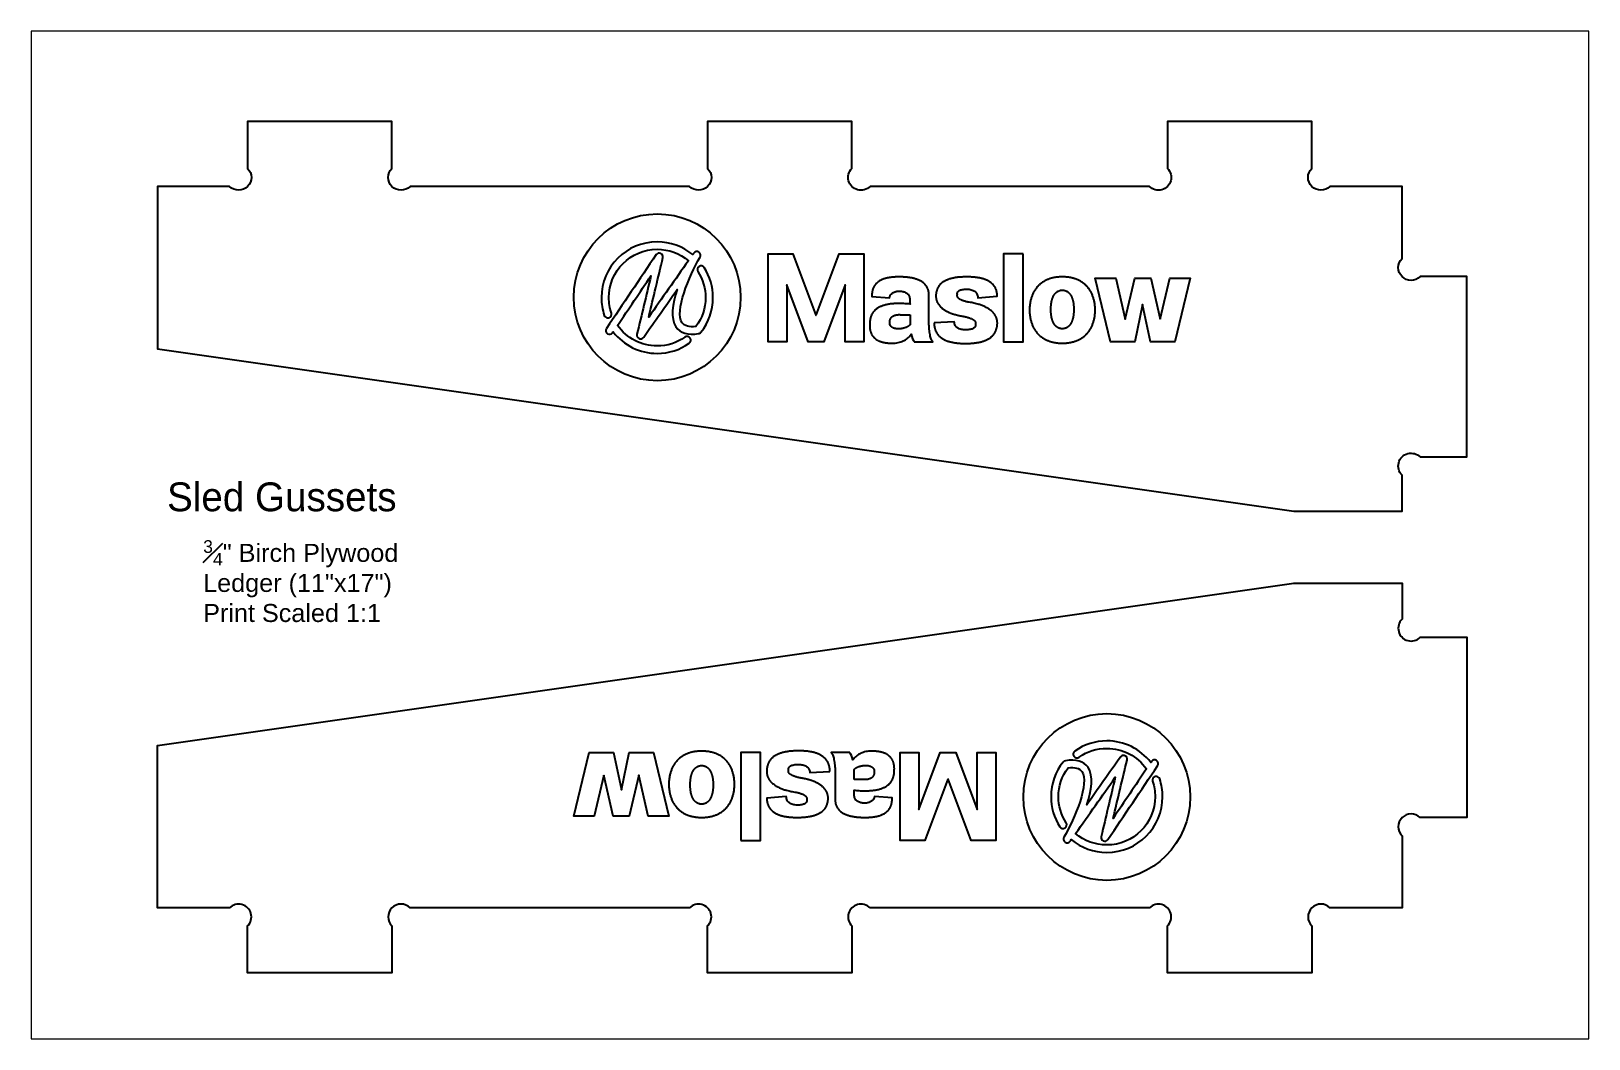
# Paper-space layout '0.750in Ply - Gussets' of a CAD drawing. Header units: millimetres. Extents: x -4 to 428, y -3 to 277.
# The model-space entities are those that its viewports show. They can reach past a viewport. Long polylines and large blocks are cut down to what shows.
import ezdxf

# ---------------------------------------------------------------- set-up
doc = ezdxf.new("R2010")
doc.units = ezdxf.units.MM
doc.header["$MEASUREMENT"] = 0
doc.layers.add('0.708in_Ply-T1_0.250in_1FL-Contours', color=7, linetype='Continuous')
doc.layers.add('0.708in_Ply-T3_Engrave', color=3, linetype='Continuous', plot=False)
doc.layers.add('AM_VIEWS', color=1, linetype='Continuous', lineweight=15, plot=False)

psp = doc.layouts.new('0.750in Ply - Gussets')

msp = doc.modelspace()

# ---------------------------------------------------------------- texts
at = {"linetype": 'Continuous', "attachment_point": 1, "rotation": 270}
for s, width, insert, char_height in [('\\A1;Sled Gussets', 256.5651, (892.95, 112.34), 8), ('\\A1;{\\fArial|b0|i0|c0|p34;\\H0.7x;\\S3#4;\\H1.4286x;" Birch Plywood\\PLedger (11"x17")\\PPrint Scaled 1:1}', 171.1858, (876.92, 102.34), 5)]:
    msp.add_mtext_dynamic_manual_height_columns(s, width=width, gutter_width=1, heights=[0], dxfattribs=dict(at, insert=insert, char_height=char_height))

# ---------------------------------------------------------------- linework, layer by layer
at = {"layer": '0.708in_Ply-T1_0.250in_1FL-Contours'}
for points in [[(775, -82.53, 1.000152), (769.97, -77.5), (757, -77.5), (757, -37.5), (769.97, -37.5, 1), (775, -32.47), (775, 44.97, 1), (769.97, 50), (757, 50), (757, 90), (769.97, 90, 1), (775, 95.03), (775, 115), (820, 115), (865, -200), (865, -230), (855.03, -230, 1), (850, -235.03), (850, -248), (800, -248), (800, -235.03, 1), (794.97, -230), (775, -230), (775, -210.03, 1), (769.97, -205), (757, -205), (757, -165), (769.97, -165, 1), (775, -159.97)], [(975, -82.53, -1.000152), (980.03, -77.5), (993, -77.5), (993, -37.5), (980.03, -37.5, -1), (975, -32.47), (975, 44.97, -1), (980.03, 50), (993, 50), (993, 90), (980.03, 90, -1), (975, 95.03), (975, 115), (930, 115), (885, -200), (885, -230), (894.97, -230, -1), (900, -235.03), (900, -248), (950, -248), (950, -235.03, -1), (955.03, -230), (975, -230), (975, -210.03, -1), (980.03, -205), (993, -205), (993, -165), (980.03, -165, -1), (975, -159.97)]]:
    msp.add_lwpolyline(points, format="xyb", close=True, dxfattribs=at)
at = {"layer": '0.708in_Ply-T3_Engrave'}
for points in [[(811.79, -8.77), (800.44, -6.07), (800.44, -0.41), (818.07, -4.67), (818.07, -11.45), (807.74, -13.6), (807.74, -13.6), (818.07, -15.74), (818.07, -22.53), (800.44, -26.78), (800.44, -21.06), (811.79, -18.47), (800.44, -15.77), (800.44, -11.35)], [(809.26, -44.95), (809.49, -44.95), (809.72, -44.94), (809.95, -44.93), (810.18, -44.92), (810.41, -44.9), (810.64, -44.88), (810.86, -44.85), (811.08, -44.82), (811.31, -44.78), (811.53, -44.74), (811.74, -44.7), (811.96, -44.65), (812.17, -44.6), (812.38, -44.54), (812.59, -44.48), (812.8, -44.41), (813, -44.34), (813.2, -44.27), (813.4, -44.19), (813.6, -44.11), (813.79, -44.02), (813.99, -43.93), (814.17, -43.83), (814.36, -43.73), (814.54, -43.62), (814.72, -43.51), (814.9, -43.4), (815.07, -43.28), (815.24, -43.16), (815.4, -43.03), (815.56, -42.9), (815.72, -42.76), (815.88, -42.62), (816.03, -42.47), (816.18, -42.32), (816.32, -42.16), (816.46, -42), (816.6, -41.84), (816.73, -41.67), (816.85, -41.49), (816.98, -41.32), (817.1, -41.13), (817.21, -40.94), (817.32, -40.75), (817.42, -40.55), (817.52, -40.35), (817.62, -40.14), (817.71, -39.93), (817.75, -39.82), (817.8, -39.71), (817.84, -39.6), (817.88, -39.49), (817.92, -39.38), (817.95, -39.26), (817.99, -39.15), (818.02, -39.03), (818.06, -38.92), (818.09, -38.8), (818.12, -38.68), (818.15, -38.56), (818.18, -38.43), (818.2, -38.31), (818.23, -38.18), (818.25, -38.06), (818.28, -37.93), (818.3, -37.8), (818.32, -37.67), (818.34, -37.54), (818.35, -37.41), (818.37, -37.28), (818.38, -37.14), (818.4, -37.01), (818.41, -36.87), (818.42, -36.73), (818.42, -36.59), (818.43, -36.45), (818.44, -36.31), (818.44, -36.16), (818.44, -36.02), (818.44, -35.87), (818.44, -35.73), (818.44, -35.58), (818.44, -35.44), (818.43, -35.3), (818.42, -35.16), (818.42, -35.02), (818.41, -34.88), (818.4, -34.74), (818.38, -34.6), (818.37, -34.47), (818.35, -34.34), (818.34, -34.2), (818.32, -34.07), (818.3, -33.94), (818.28, -33.81), (818.26, -33.69), (818.23, -33.56), (818.21, -33.43), (818.18, -33.31), (818.15, -33.19), (818.12, -33.07), (818.09, -32.95), (818.06, -32.83), (818.03, -32.71), (817.99, -32.59), (817.96, -32.48), (817.92, -32.36), (817.88, -32.25), (817.84, -32.14), (817.8, -32.03), (817.72, -31.81), (817.63, -31.6), (817.53, -31.39), (817.43, -31.19), (817.33, -30.99), (817.22, -30.8), (817.11, -30.61), (816.99, -30.42), (816.87, -30.24), (816.74, -30.07), (816.61, -29.9), (816.47, -29.73), (816.34, -29.57), (816.19, -29.41), (816.05, -29.26), (815.9, -29.12), (815.74, -28.97), (815.58, -28.84), (815.42, -28.7), (815.26, -28.57), (815.09, -28.45), (814.91, -28.33), (814.74, -28.21), (814.56, -28.1), (814.38, -28), (814.19, -27.9), (814.01, -27.8), (813.82, -27.71), (813.62, -27.62), (813.42, -27.53), (813.23, -27.45), (813.02, -27.38), (812.82, -27.31), (812.61, -27.24), (812.4, -27.18), (812.19, -27.12), (811.98, -27.07), (811.76, -27.02), (811.54, -26.98), (811.32, -26.94), (811.1, -26.9), (810.87, -26.87), (810.65, -26.84), (810.42, -26.82), (810.19, -26.8), (809.96, -26.78), (809.73, -26.77), (809.49, -26.77), (809.26, -26.76), (809.02, -26.77), (808.79, -26.77), (808.55, -26.78), (808.32, -26.8), (808.09, -26.82), (807.86, -26.84), (807.64, -26.87), (807.41, -26.9), (807.19, -26.94), (806.97, -26.98), (806.75, -27.02), (806.53, -27.07), (806.32, -27.12), (806.11, -27.18), (805.9, -27.24), (805.69, -27.31), (805.49, -27.38), (805.28, -27.45), (805.09, -27.53), (804.89, -27.62), (804.7, -27.71), (804.5, -27.8), (804.32, -27.9), (804.13, -28), (803.95, -28.1), (803.77, -28.21), (803.6, -28.33), (803.42, -28.45), (803.25, -28.57), (803.09, -28.7), (802.93, -28.84), (802.77, -28.97), (802.61, -29.12), (802.46, -29.26), (802.32, -29.42), (802.17, -29.57), (802.04, -29.73), (801.9, -29.9), (801.77, -30.07), (801.64, -30.24), (801.52, -30.42), (801.4, -30.61), (801.29, -30.8), (801.18, -30.99), (801.08, -31.19), (800.98, -31.39), (800.88, -31.6), (800.79, -31.81), (800.71, -32.03), (800.67, -32.14), (800.63, -32.25), (800.59, -32.36), (800.55, -32.48), (800.52, -32.59), (800.48, -32.71), (800.45, -32.83), (800.42, -32.95), (800.39, -33.07), (800.36, -33.19), (800.33, -33.31), (800.3, -33.43), (800.28, -33.56), (800.25, -33.69), (800.23, -33.81), (800.21, -33.94), (800.19, -34.07), (800.17, -34.2), (800.16, -34.34), (800.14, -34.47), (800.13, -34.6), (800.11, -34.74), (800.1, -34.88), (800.09, -35.02), (800.08, -35.16), (800.08, -35.3), (800.07, -35.44), (800.07, -35.58), (800.07, -35.73), (800.07, -35.87), (800.07, -36.02), (800.07, -36.16), (800.07, -36.31), (800.08, -36.45), (800.09, -36.59), (800.09, -36.73), (800.1, -36.87), (800.11, -37.01), (800.13, -37.14), (800.14, -37.28), (800.16, -37.41), (800.17, -37.54), (800.19, -37.67), (800.21, -37.8), (800.23, -37.93), (800.26, -38.06), (800.28, -38.18), (800.31, -38.31), (800.33, -38.43), (800.36, -38.56), (800.39, -38.68), (800.42, -38.8), (800.45, -38.92), (800.49, -39.03), (800.52, -39.15), (800.56, -39.26), (800.59, -39.38), (800.63, -39.49), (800.67, -39.6), (800.71, -39.71), (800.76, -39.82), (800.8, -39.93), (800.89, -40.14), (800.99, -40.35), (801.09, -40.55), (801.19, -40.75), (801.3, -40.94), (801.41, -41.13), (801.53, -41.31), (801.66, -41.49), (801.78, -41.67), (801.91, -41.84), (802.05, -42), (802.19, -42.16), (802.33, -42.32), (802.48, -42.47), (802.63, -42.62), (802.79, -42.76), (802.95, -42.89), (803.11, -43.03), (803.27, -43.16), (803.44, -43.28), (803.62, -43.4), (803.79, -43.51), (803.97, -43.62), (804.15, -43.73), (804.34, -43.83), (804.53, -43.93), (804.72, -44.02), (804.91, -44.11), (805.11, -44.19), (805.31, -44.27), (805.51, -44.34), (805.71, -44.41), (805.92, -44.48), (806.13, -44.54), (806.34, -44.6), (806.55, -44.65), (806.77, -44.7), (806.98, -44.74), (807.2, -44.78), (807.43, -44.82), (807.65, -44.85), (807.87, -44.88), (808.1, -44.9), (808.33, -44.92), (808.56, -44.93), (808.79, -44.94), (809.02, -44.95)], [(814.45, -35.86), (814.45, -35.89), (814.45, -35.92), (814.45, -35.96), (814.45, -36), (814.45, -36.04), (814.44, -36.08), (814.44, -36.13), (814.44, -36.18), (814.43, -36.23), (814.42, -36.28), (814.41, -36.33), (814.4, -36.38), (814.39, -36.44), (814.38, -36.5), (814.36, -36.56), (814.34, -36.62), (814.32, -36.68), (814.3, -36.74), (814.28, -36.81), (814.25, -36.87), (814.22, -36.94), (814.19, -37), (814.15, -37.07), (814.11, -37.14), (814.07, -37.21), (814.03, -37.27), (813.98, -37.34), (813.93, -37.41), (813.88, -37.48), (813.83, -37.55), (813.77, -37.61), (813.7, -37.68), (813.63, -37.75), (813.56, -37.81), (813.49, -37.88), (813.41, -37.94), (813.32, -38.01), (813.24, -38.07), (813.14, -38.13), (813.05, -38.19), (812.95, -38.25), (812.84, -38.31), (812.73, -38.37), (812.61, -38.42), (812.49, -38.48), (812.37, -38.53), (812.23, -38.58), (812.1, -38.62), (811.96, -38.67), (811.81, -38.71), (811.65, -38.75), (811.5, -38.79), (811.33, -38.83), (811.16, -38.86), (811.07, -38.88), (810.98, -38.89), (810.89, -38.91), (810.8, -38.92), (810.7, -38.93), (810.61, -38.95), (810.51, -38.96), (810.41, -38.97), (810.31, -38.98), (810.21, -38.99), (810.11, -39), (810, -39), (809.89, -39.01), (809.79, -39.02), (809.68, -39.02), (809.56, -39.03), (809.45, -39.03), (809.33, -39.03), (809.22, -39.03), (809.1, -39.03), (808.98, -39.03), (808.86, -39.03), (808.75, -39.03), (808.63, -39.03), (808.52, -39.02), (808.41, -39.02), (808.3, -39.01), (808.19, -39), (808.09, -39), (807.98, -38.99), (807.88, -38.98), (807.78, -38.97), (807.68, -38.96), (807.59, -38.95), (807.49, -38.93), (807.4, -38.92), (807.3, -38.91), (807.21, -38.89), (807.12, -38.88), (807.04, -38.86), (806.86, -38.83), (806.7, -38.79), (806.54, -38.75), (806.39, -38.71), (806.24, -38.67), (806.1, -38.62), (805.96, -38.58), (805.83, -38.53), (805.7, -38.48), (805.58, -38.42), (805.47, -38.37), (805.36, -38.31), (805.25, -38.25), (805.15, -38.19), (805.05, -38.13), (804.96, -38.07), (804.87, -38.01), (804.79, -37.94), (804.71, -37.88), (804.63, -37.81), (804.56, -37.75), (804.49, -37.68), (804.43, -37.61), (804.37, -37.55), (804.31, -37.48), (804.26, -37.41), (804.21, -37.34), (804.16, -37.27), (804.12, -37.21), (804.08, -37.14), (804.04, -37.07), (804.01, -37), (803.98, -36.94), (803.95, -36.87), (803.92, -36.81), (803.89, -36.74), (803.87, -36.68), (803.85, -36.62), (803.83, -36.56), (803.82, -36.5), (803.8, -36.44), (803.79, -36.38), (803.78, -36.33), (803.77, -36.28), (803.77, -36.23), (803.76, -36.18), (803.75, -36.13), (803.75, -36.08), (803.75, -36.04), (803.74, -36), (803.74, -35.96), (803.74, -35.92), (803.74, -35.89), (803.74, -35.86), (803.74, -35.83), (803.74, -35.8), (803.74, -35.76), (803.74, -35.72), (803.75, -35.68), (803.75, -35.64), (803.75, -35.59), (803.76, -35.55), (803.77, -35.5), (803.77, -35.45), (803.78, -35.39), (803.79, -35.34), (803.8, -35.28), (803.82, -35.22), (803.83, -35.16), (803.85, -35.1), (803.87, -35.04), (803.89, -34.98), (803.92, -34.91), (803.95, -34.85), (803.98, -34.78), (804.01, -34.72), (804.04, -34.65), (804.08, -34.58), (804.12, -34.52), (804.16, -34.45), (804.21, -34.38), (804.26, -34.31), (804.31, -34.24), (804.37, -34.18), (804.43, -34.11), (804.49, -34.04), (804.56, -33.97), (804.63, -33.91), (804.71, -33.84), (804.79, -33.78), (804.87, -33.71), (804.96, -33.65), (805.05, -33.59), (805.15, -33.53), (805.25, -33.47), (805.36, -33.41), (805.47, -33.35), (805.58, -33.3), (805.7, -33.25), (805.83, -33.19), (805.96, -33.14), (806.1, -33.1), (806.24, -33.05), (806.39, -33.01), (806.54, -32.97), (806.7, -32.93), (806.86, -32.89), (807.04, -32.86), (807.12, -32.84), (807.21, -32.83), (807.3, -32.81), (807.4, -32.8), (807.49, -32.79), (807.59, -32.77), (807.68, -32.76), (807.78, -32.75), (807.88, -32.74), (807.98, -32.73), (808.09, -32.73), (808.19, -32.72), (808.3, -32.71), (808.41, -32.71), (808.52, -32.7), (808.63, -32.7), (808.75, -32.69), (808.86, -32.69), (808.98, -32.69), (809.1, -32.69), (809.22, -32.69), (809.33, -32.69), (809.45, -32.69), (809.56, -32.7), (809.68, -32.7), (809.79, -32.71), (809.89, -32.71), (810, -32.72), (810.11, -32.73), (810.21, -32.73), (810.31, -32.74), (810.41, -32.75), (810.51, -32.76), (810.61, -32.77), (810.7, -32.79), (810.8, -32.8), (810.89, -32.81), (810.98, -32.83), (811.07, -32.84), (811.16, -32.86), (811.33, -32.89), (811.5, -32.93), (811.65, -32.97), (811.81, -33.01), (811.96, -33.05), (812.1, -33.1), (812.23, -33.14), (812.37, -33.19), (812.49, -33.25), (812.61, -33.3), (812.73, -33.35), (812.84, -33.41), (812.95, -33.47), (813.05, -33.53), (813.14, -33.59), (813.24, -33.65), (813.32, -33.71), (813.41, -33.78), (813.49, -33.84), (813.56, -33.91), (813.63, -33.97), (813.7, -34.04), (813.76, -34.11), (813.83, -34.18), (813.88, -34.24), (813.93, -34.31), (813.98, -34.38), (814.03, -34.45), (814.07, -34.52), (814.11, -34.58), (814.15, -34.65), (814.19, -34.72), (814.22, -34.78), (814.25, -34.85), (814.27, -34.91), (814.3, -34.98), (814.32, -35.04), (814.34, -35.1), (814.36, -35.16), (814.38, -35.22), (814.39, -35.28), (814.4, -35.34), (814.41, -35.39), (814.42, -35.45), (814.43, -35.5), (814.44, -35.55), (814.44, -35.59), (814.44, -35.64), (814.45, -35.68), (814.45, -35.72), (814.45, -35.76), (814.45, -35.8), (814.45, -35.83)], [(793.64, -46.71), (793.64, -52.19), (818.09, -52.19), (818.09, -46.71)], [(812.8, -71.4), (812.98, -71.39), (813.15, -71.39), (813.32, -71.38), (813.49, -71.36), (813.66, -71.34), (813.82, -71.32), (813.98, -71.29), (814.14, -71.26), (814.3, -71.23), (814.45, -71.19), (814.6, -71.14), (814.75, -71.09), (814.89, -71.04), (815.03, -70.98), (815.17, -70.92), (815.31, -70.86), (815.44, -70.79), (815.57, -70.71), (815.7, -70.64), (815.82, -70.55), (815.94, -70.47), (816.06, -70.38), (816.18, -70.28), (816.29, -70.18), (816.4, -70.08), (816.51, -69.97), (816.61, -69.86), (816.71, -69.74), (816.81, -69.62), (816.91, -69.5), (817, -69.37), (817.09, -69.23), (817.18, -69.1), (817.27, -68.96), (817.35, -68.81), (817.43, -68.66), (817.51, -68.51), (817.58, -68.35), (817.65, -68.18), (817.72, -68.02), (817.79, -67.85), (817.85, -67.67), (817.91, -67.49), (817.97, -67.31), (818.02, -67.12), (818.07, -66.93), (818.12, -66.73), (818.17, -66.53), (818.21, -66.32), (818.25, -66.11), (818.29, -65.9), (818.32, -65.68), (818.36, -65.46), (818.39, -65.23), (818.41, -65), (818.44, -64.77), (818.46, -64.53), (818.48, -64.29), (818.49, -64.04), (818.5, -63.79), (818.51, -63.53), (818.52, -63.27), (818.52, -63.01), (818.53, -62.74), (818.52, -62.46), (818.52, -62.2), (818.51, -61.93), (818.5, -61.67), (818.49, -61.42), (818.48, -61.16), (818.46, -60.92), (818.44, -60.67), (818.41, -60.43), (818.39, -60.2), (818.36, -59.97), (818.33, -59.74), (818.29, -59.52), (818.26, -59.3), (818.22, -59.09), (818.17, -58.88), (818.13, -58.68), (818.08, -58.48), (818.03, -58.28), (817.97, -58.09), (817.92, -57.9), (817.86, -57.72), (817.8, -57.54), (817.73, -57.36), (817.66, -57.19), (817.59, -57.03), (817.52, -56.86), (817.44, -56.71), (817.37, -56.55), (817.28, -56.4), (817.2, -56.26), (817.11, -56.12), (817.02, -55.98), (816.93, -55.85), (816.84, -55.72), (816.74, -55.6), (816.64, -55.48), (816.53, -55.37), (816.43, -55.26), (816.32, -55.15), (816.21, -55.05), (816.09, -54.95), (815.98, -54.86), (815.86, -54.77), (815.73, -54.68), (815.61, -54.6), (815.48, -54.52), (815.35, -54.45), (815.21, -54.38), (815.08, -54.32), (814.94, -54.26), (814.8, -54.21), (814.65, -54.16), (814.5, -54.11), (814.35, -54.07), (814.2, -54.03), (814.04, -54), (813.89, -53.97), (813.72, -53.94), (813.56, -53.92), (813.39, -53.9), (813.22, -53.89), (813.05, -53.88), (812.88, -53.88), (812.73, -53.88), (812.59, -53.89), (812.45, -53.9), (812.32, -53.91), (812.18, -53.93), (812.05, -53.96), (811.92, -53.98), (811.79, -54.02), (811.67, -54.05), (811.55, -54.09), (811.42, -54.13), (811.31, -54.18), (811.19, -54.23), (811.07, -54.28), (810.96, -54.34), (810.85, -54.4), (810.74, -54.46), (810.64, -54.52), (810.53, -54.59), (810.43, -54.66), (810.33, -54.74), (810.23, -54.81), (810.13, -54.89), (810.04, -54.97), (809.95, -55.06), (809.86, -55.15), (809.77, -55.23), (809.68, -55.32), (809.51, -55.51), (809.35, -55.71), (809.2, -55.91), (809.05, -56.11), (808.91, -56.33), (808.77, -56.54), (808.65, -56.76), (808.52, -56.99), (808.41, -57.22), (808.3, -57.44), (808.2, -57.67), (808.1, -57.9), (808.01, -58.13), (807.92, -58.36), (807.84, -58.58), (807.76, -58.81), (807.69, -59.03), (807.63, -59.24), (807.6, -59.33), (807.5, -59.71), (807.41, -60.07), (807.33, -60.4), (807.26, -60.7), (807.21, -60.97), (807.21, -60.97), (807.15, -61.35), (807.11, -61.65), (807.07, -61.87), (807.03, -62.08), (806.98, -62.29), (806.94, -62.49), (806.89, -62.68), (806.84, -62.86), (806.8, -63.04), (806.74, -63.21), (806.69, -63.37), (806.64, -63.52), (806.58, -63.67), (806.53, -63.81), (806.47, -63.94), (806.41, -64.06), (806.35, -64.18), (806.28, -64.28), (806.22, -64.38), (806.15, -64.48), (806.08, -64.56), (806.01, -64.64), (805.94, -64.71), (805.87, -64.77), (805.8, -64.82), (805.72, -64.87), (805.65, -64.91), (805.57, -64.94), (805.49, -64.97), (805.41, -64.98), (805.32, -64.99), (805.24, -64.99), (805.15, -64.99), (805.06, -64.97), (804.87, -64.99), (804.69, -64.99), (804.52, -64.97), (804.37, -64.92), (804.23, -64.84), (804.1, -64.74), (803.98, -64.62), (803.87, -64.47), (803.78, -64.3), (803.7, -64.1), (803.63, -63.88), (803.57, -63.63), (803.53, -63.36), (803.5, -63.07), (803.48, -62.75), (803.48, -62.41), (803.49, -62.05), (803.51, -61.72), (803.56, -61.4), (803.62, -61.11), (803.71, -60.84), (803.81, -60.59), (803.93, -60.37), (804.07, -60.16), (804.22, -59.98), (804.4, -59.82), (804.59, -59.67), (804.8, -59.56), (805.03, -59.46), (805.28, -59.38), (805.55, -59.33), (805.83, -59.29), (805.44, -53.9), (805.27, -53.91), (805.11, -53.91), (804.94, -53.92), (804.79, -53.94), (804.63, -53.95), (804.48, -53.98), (804.33, -54), (804.18, -54.04), (804.03, -54.07), (803.89, -54.11), (803.75, -54.15), (803.61, -54.2), (803.48, -54.25), (803.34, -54.31), (803.21, -54.37), (803.09, -54.43), (802.96, -54.5), (802.84, -54.57), (802.72, -54.65), (802.6, -54.73), (802.49, -54.81), (802.38, -54.9), (802.27, -54.99), (802.16, -55.09), (802.06, -55.19), (801.96, -55.29), (801.86, -55.4), (801.77, -55.52), (801.67, -55.63), (801.58, -55.75), (801.49, -55.88), (801.41, -56.01), (801.33, -56.14), (801.25, -56.28), (801.17, -56.42), (801.09, -56.57), (801.02, -56.72), (800.95, -56.87), (800.89, -57.03), (800.82, -57.19), (800.76, -57.36), (800.7, -57.53), (800.64, -57.7), (800.59, -57.88), (800.54, -58.06), (800.49, -58.25), (800.44, -58.44), (800.4, -58.64), (800.36, -58.84), (800.32, -59.04), (800.29, -59.25), (800.25, -59.46), (800.22, -59.68), (800.2, -59.9), (800.17, -60.12), (800.15, -60.35), (800.13, -60.58), (800.11, -60.82), (800.1, -61.06), (800.09, -61.3), (800.08, -61.55), (800.07, -61.8), (800.07, -62.06), (800.07, -62.32), (800.07, -62.58), (800.07, -62.85), (800.08, -63.1), (800.09, -63.35), (800.1, -63.6), (800.11, -63.85), (800.13, -64.09), (800.15, -64.32), (800.17, -64.56), (800.19, -64.78), (800.22, -65.01), (800.25, -65.23), (800.28, -65.44), (800.32, -65.65), (800.36, -65.86), (800.4, -66.06), (800.44, -66.26), (800.48, -66.46), (800.53, -66.65), (800.58, -66.83), (800.64, -67.02), (800.69, -67.19), (800.75, -67.37), (800.81, -67.54), (800.87, -67.7), (800.94, -67.86), (801.01, -68.02), (801.08, -68.17), (801.15, -68.32), (801.23, -68.47), (801.31, -68.61), (801.39, -68.74), (801.47, -68.88), (801.56, -69), (801.65, -69.13), (801.74, -69.25), (801.84, -69.36), (801.93, -69.47), (802.03, -69.58), (802.13, -69.68), (802.24, -69.78), (802.35, -69.88), (802.46, -69.97), (802.57, -70.06), (802.68, -70.14), (802.8, -70.22), (802.92, -70.29), (803.04, -70.36), (803.17, -70.42), (803.3, -70.49), (803.43, -70.54), (803.56, -70.6), (803.7, -70.65), (803.84, -70.69), (803.98, -70.73), (804.12, -70.77), (804.27, -70.8), (804.42, -70.83), (804.57, -70.85), (804.72, -70.87), (804.88, -70.89), (805.04, -70.9), (805.2, -70.91), (805.36, -70.91), (805.46, -70.91), (805.55, -70.91), (805.64, -70.9), (805.73, -70.9), (805.82, -70.89), (805.91, -70.88), (806, -70.86), (806.08, -70.85), (806.17, -70.83), (806.26, -70.82), (806.34, -70.8), (806.42, -70.78), (806.5, -70.75), (806.59, -70.73), (806.67, -70.7), (806.74, -70.68), (806.82, -70.65), (806.9, -70.62), (806.98, -70.58), (807.05, -70.55), (807.13, -70.52), (807.2, -70.48), (807.27, -70.44), (807.35, -70.4), (807.42, -70.36), (807.49, -70.32), (807.56, -70.28), (807.62, -70.23), (807.76, -70.14), (807.89, -70.04), (808.02, -69.94), (808.14, -69.83), (808.26, -69.72), (808.38, -69.61), (808.49, -69.49), (808.6, -69.36), (808.71, -69.24), (808.81, -69.11), (808.92, -68.98), (809.01, -68.84), (809.11, -68.7), (809.2, -68.56), (809.29, -68.42), (809.38, -68.28), (809.46, -68.13), (809.54, -67.98), (809.62, -67.83), (809.7, -67.68), (809.77, -67.53), (809.84, -67.38), (809.91, -67.23), (809.98, -67.08), (810.04, -66.92), (810.1, -66.77), (810.16, -66.62), (810.21, -66.46), (810.27, -66.31), (810.32, -66.16), (810.37, -66.01), (810.42, -65.86), (810.46, -65.72), (810.5, -65.57), (810.54, -65.43), (810.58, -65.29), (810.62, -65.15), (810.65, -65.01), (810.69, -64.87), (810.72, -64.74), (810.75, -64.61), (810.78, -64.49), (810.8, -64.37), (810.83, -64.25), (810.85, -64.14), (810.87, -64.03), (810.89, -63.92), (810.91, -63.82), (810.93, -63.72), (810.94, -63.63), (810.94, -63.63), (810.94, -63.63), (810.94, -63.62), (810.94, -63.62), (810.94, -63.62), (810.99, -63.38), (811.04, -63.14), (811.08, -62.91), (811.13, -62.69), (811.18, -62.48), (811.24, -62.27), (811.29, -62.08), (811.34, -61.89), (811.4, -61.71), (811.46, -61.54), (811.52, -61.38), (811.58, -61.22), (811.64, -61.08), (811.7, -60.94), (811.76, -60.81), (811.83, -60.69), (811.9, -60.58), (811.96, -60.48), (812.03, -60.38), (812.1, -60.3), (812.17, -60.22), (812.25, -60.15), (812.32, -60.09), (812.4, -60.03), (812.47, -59.99), (812.55, -59.95), (812.63, -59.92), (812.71, -59.9), (812.79, -59.89), (812.87, -59.89), (812.96, -59.89), (813.04, -59.91), (813.25, -59.89), (813.45, -59.91), (813.63, -59.94), (813.79, -60), (813.95, -60.09), (814.09, -60.2), (814.22, -60.33), (814.33, -60.49), (814.43, -60.67), (814.52, -60.88), (814.59, -61.11), (814.65, -61.37), (814.7, -61.65), (814.73, -61.95), (814.75, -62.28), (814.76, -62.64), (814.75, -62.99), (814.73, -63.33), (814.68, -63.64), (814.62, -63.94), (814.54, -64.21), (814.45, -64.46), (814.33, -64.69), (814.2, -64.9), (814.06, -65.09), (813.89, -65.26), (813.71, -65.41), (813.51, -65.54), (813.29, -65.65), (813.05, -65.73), (812.8, -65.8), (812.53, -65.85)], [(939.31, -67.61), (956.36, -74.01), (956.36, -75.68), (956.36, -80.85), (931.91, -80.85), (931.91, -75.68), (947.72, -75.68), (931.91, -69.72), (931.91, -65.45), (931.91, -65.45), (931.91, -65.42), (947.73, -59.47), (931.91, -59.47), (931.91, -54.3), (956.36, -54.3), (956.36, -59.47), (956.36, -61.14), (939.31, -67.54)], [(818.09, -76.91), (818.09, -71.74), (817.92, -71.87), (817.73, -71.98), (817.52, -72.09), (817.29, -72.19), (817.03, -72.29), (816.76, -72.38), (816.46, -72.46), (816.13, -72.53), (815.79, -72.6), (815.42, -72.66), (815.04, -72.71), (814.63, -72.75), (814.19, -72.79), (813.74, -72.82), (813.26, -72.85), (812.76, -72.86), (805.56, -72.87), (805.38, -72.86), (805.22, -72.85), (805.05, -72.85), (804.89, -72.85), (804.73, -72.86), (804.57, -72.87), (804.42, -72.89), (804.27, -72.91), (804.12, -72.94), (803.97, -72.97), (803.83, -73), (803.69, -73.04), (803.55, -73.08), (803.42, -73.13), (803.28, -73.18), (803.15, -73.24), (803.03, -73.3), (802.9, -73.37), (802.78, -73.44), (802.66, -73.51), (802.54, -73.59), (802.43, -73.67), (802.32, -73.76), (802.21, -73.85), (802.1, -73.95), (802, -74.05), (801.9, -74.15), (801.8, -74.26), (801.71, -74.38), (801.62, -74.5), (801.53, -74.62), (801.44, -74.75), (801.35, -74.88), (801.27, -75.01), (801.19, -75.15), (801.12, -75.3), (801.04, -75.45), (800.97, -75.6), (800.9, -75.76), (800.84, -75.92), (800.77, -76.09), (800.71, -76.26), (800.66, -76.44), (800.6, -76.62), (800.55, -76.8), (800.5, -76.99), (800.45, -77.18), (800.41, -77.38), (800.37, -77.58), (800.33, -77.79), (800.29, -78), (800.26, -78.22), (800.23, -78.44), (800.2, -78.66), (800.17, -78.89), (800.15, -79.12), (800.13, -79.36), (800.11, -79.6), (800.1, -79.85), (800.09, -80.1), (800.08, -80.36), (800.07, -80.62), (800.07, -80.88), (800.07, -81.15), (800.07, -81.39), (800.07, -81.62), (800.08, -81.86), (800.09, -82.08), (800.1, -82.31), (800.11, -82.53), (800.13, -82.74), (800.15, -82.95), (800.17, -83.16), (800.2, -83.37), (800.23, -83.57), (800.26, -83.76), (800.29, -83.96), (800.32, -84.15), (800.36, -84.33), (800.4, -84.51), (800.45, -84.69), (800.49, -84.86), (800.54, -85.03), (800.59, -85.2), (800.65, -85.36), (800.71, -85.52), (800.76, -85.67), (800.83, -85.82), (800.89, -85.97), (800.96, -86.11), (801.03, -86.25), (801.1, -86.38), (801.18, -86.51), (801.26, -86.64), (801.34, -86.76), (801.42, -86.88), (801.51, -87), (801.59, -87.11), (801.68, -87.22), (801.78, -87.32), (801.88, -87.42), (801.97, -87.52), (802.08, -87.61), (802.18, -87.7), (802.29, -87.78), (802.4, -87.86), (802.51, -87.94), (802.62, -88.01), (802.74, -88.08), (802.86, -88.14), (802.99, -88.2), (803.11, -88.26), (803.24, -88.31), (803.37, -88.36), (803.5, -88.41), (803.64, -88.45), (803.78, -88.49), (803.92, -88.52), (804.06, -88.55), (804.21, -88.57), (804.36, -88.6), (804.51, -88.61), (804.67, -88.63), (804.82, -88.64), (804.98, -88.65), (805.15, -88.65), (805.31, -88.65), (805.48, -88.64), (805.87, -83.75), (805.75, -83.73), (805.64, -83.71), (805.53, -83.68), (805.42, -83.65), (805.33, -83.61), (805.23, -83.57), (805.06, -83.46), (804.9, -83.35), (804.76, -83.21), (804.64, -83.07), (804.53, -82.92), (804.44, -82.76), (804.35, -82.6), (804.28, -82.44), (804.22, -82.28), (804.17, -82.13), (804.13, -81.98), (804.1, -81.84), (804.07, -81.72), (804.05, -81.6), (804.04, -81.48), (804.03, -81.35), (804.02, -81.21), (804.02, -81.07), (804.02, -80.89), (804.03, -80.72), (804.04, -80.56), (804.06, -80.4), (804.08, -80.25), (804.11, -80.1), (804.14, -79.96), (804.17, -79.82), (804.25, -79.57), (804.35, -79.34), (804.46, -79.13), (804.58, -78.95), (804.72, -78.78), (804.88, -78.63), (805.04, -78.51), (805.22, -78.4), (805.41, -78.31), (805.62, -78.25), (805.83, -78.19), (806.06, -78.16), (806.33, -78.13), (806.63, -78.11), (806.94, -78.1), (807.27, -78.09), (807.61, -78.09), (807.58, -78.44), (807.55, -78.78), (807.52, -79.11), (807.5, -79.44), (807.48, -79.77), (807.47, -80.09), (807.46, -80.4), (807.45, -80.71), (807.45, -81.01), (807.45, -81.31), (807.45, -81.6), (807.46, -81.88), (807.47, -82.16), (807.49, -82.44), (807.5, -82.71), (807.53, -82.97), (807.55, -83.23), (807.58, -83.49), (807.62, -83.73), (807.66, -83.98), (807.7, -84.21), (807.74, -84.44), (807.79, -84.67), (807.84, -84.89), (807.9, -85.11), (807.96, -85.32), (808.03, -85.52), (808.09, -85.72), (808.16, -85.91), (808.24, -86.1), (808.32, -86.28), (808.4, -86.46), (808.49, -86.63), (808.58, -86.8), (808.67, -86.96), (808.77, -87.11), (808.87, -87.26), (808.98, -87.41), (809.09, -87.55), (809.2, -87.68), (809.32, -87.81), (809.44, -87.93), (809.56, -88.05), (809.69, -88.16), (809.82, -88.27), (809.95, -88.37), (810.09, -88.46), (810.24, -88.55), (810.38, -88.64), (810.53, -88.72), (810.69, -88.79), (810.84, -88.86), (811.01, -88.92), (811.17, -88.98), (811.34, -89.03), (811.51, -89.07), (811.69, -89.12), (811.87, -89.15), (812.05, -89.18), (812.24, -89.21), (812.43, -89.22), (812.63, -89.24), (812.83, -89.25), (813.03, -89.25), (813.2, -89.26), (813.36, -89.26), (813.53, -89.27), (813.69, -89.27), (813.84, -89.26), (814, -89.26), (814.15, -89.24), (814.3, -89.23), (814.45, -89.21), (814.59, -89.19), (814.73, -89.17), (814.87, -89.14), (815.01, -89.11), (815.14, -89.07), (815.27, -89.03), (815.4, -88.99), (815.52, -88.95), (815.65, -88.9), (815.77, -88.85), (815.89, -88.79), (816, -88.73), (816.11, -88.67), (816.22, -88.61), (816.33, -88.54), (816.43, -88.46), (816.54, -88.39), (816.63, -88.31), (816.73, -88.23), (816.83, -88.14), (816.92, -88.05), (817, -87.96), (817.09, -87.86), (817.17, -87.76), (817.25, -87.66), (817.33, -87.55), (817.41, -87.44), (817.48, -87.33), (817.55, -87.21), (817.62, -87.09), (817.68, -86.97), (817.75, -86.84), (817.8, -86.71), (817.86, -86.57), (817.92, -86.44), (817.97, -86.3), (818.02, -86.15), (818.06, -86), (818.11, -85.85), (818.15, -85.7), (818.19, -85.54), (818.22, -85.38), (818.25, -85.22), (818.28, -85.05), (818.31, -84.88), (818.34, -84.7), (818.36, -84.52), (818.38, -84.34), (818.4, -84.16), (818.41, -83.97), (818.42, -83.77), (818.43, -83.58), (818.44, -83.38), (818.44, -83.18), (818.44, -82.97), (818.44, -82.56), (818.41, -82.15), (818.36, -81.76), (818.3, -81.39), (818.21, -81.02), (818.11, -80.66), (817.98, -80.32), (817.84, -79.99), (817.68, -79.67), (817.5, -79.37), (817.29, -79.07), (817.07, -78.79), (816.83, -78.52), (816.57, -78.26), (816.29, -78.01), (815.99, -77.78), (816.64, -77.59), (817.21, -77.39), (817.69, -77.16)], [(810.56, -78.09), (813.32, -78.09), (813.38, -78.14), (813.44, -78.19), (813.5, -78.25), (813.56, -78.31), (813.62, -78.37), (813.67, -78.44), (813.73, -78.52), (813.78, -78.6), (813.83, -78.68), (813.88, -78.77), (813.93, -78.86), (813.98, -78.95), (814.02, -79.05), (814.06, -79.15), (814.1, -79.25), (814.14, -79.36), (814.18, -79.47), (814.22, -79.58), (814.25, -79.69), (814.28, -79.81), (814.31, -79.92), (814.34, -80.04), (814.37, -80.16), (814.39, -80.28), (814.41, -80.4), (814.43, -80.52), (814.44, -80.64), (814.46, -80.76), (814.47, -80.88), (814.48, -81.01), (814.48, -81.13), (814.48, -81.25), (814.48, -81.37), (814.48, -81.49), (814.48, -81.61), (814.47, -81.73), (814.45, -81.84), (814.44, -81.96), (814.42, -82.07), (814.4, -82.18), (814.38, -82.29), (814.35, -82.39), (814.32, -82.5), (814.28, -82.6), (814.25, -82.69), (814.21, -82.79), (814.16, -82.88), (814.11, -82.97), (814.06, -83.05), (814.01, -83.13), (813.95, -83.21), (813.88, -83.28), (813.82, -83.34), (813.74, -83.4), (813.67, -83.46), (813.63, -83.49), (813.59, -83.51), (813.55, -83.54), (813.51, -83.56), (813.46, -83.58), (813.42, -83.6), (813.37, -83.62), (813.33, -83.63), (813.28, -83.65), (813.23, -83.66), (813.18, -83.68), (813.13, -83.69), (813.08, -83.7), (813.03, -83.7), (812.97, -83.71), (812.92, -83.71), (812.86, -83.72), (812.8, -83.72), (812.65, -83.71), (812.51, -83.7), (812.36, -83.69), (812.23, -83.67), (812.1, -83.64), (811.97, -83.6), (811.85, -83.56), (811.74, -83.52), (811.63, -83.46), (811.52, -83.4), (811.42, -83.34), (811.33, -83.26), (811.24, -83.19), (811.16, -83.1), (811.08, -83.01), (811.01, -82.91), (810.94, -82.81), (810.88, -82.7), (810.82, -82.58), (810.77, -82.46), (810.72, -82.33), (810.68, -82.2), (810.64, -82.06), (810.61, -81.91), (810.59, -81.75), (810.57, -81.59), (810.55, -81.43), (810.54, -81.26), (810.54, -81.08), (810.54, -80.89), (810.55, -80.7), (810.56, -80.5)], [(931.91, -94.79), (931.91, -99.95), (932.08, -99.83), (932.27, -99.71), (932.48, -99.61), (932.71, -99.5), (932.97, -99.41), (933.24, -99.32), (933.54, -99.24), (933.87, -99.17), (934.21, -99.1), (934.58, -99.04), (934.96, -98.99), (935.37, -98.94), (935.81, -98.91), (936.26, -98.88), (936.74, -98.85), (937.24, -98.84), (944.44, -98.83), (944.62, -98.84), (944.78, -98.85), (944.95, -98.85), (945.11, -98.85), (945.27, -98.84), (945.43, -98.82), (945.58, -98.81), (945.73, -98.79), (945.88, -98.76), (946.03, -98.73), (946.17, -98.7), (946.31, -98.66), (946.45, -98.61), (946.58, -98.57), (946.72, -98.51), (946.85, -98.46), (946.97, -98.4), (947.1, -98.33), (947.22, -98.26), (947.34, -98.19), (947.46, -98.11), (947.57, -98.03), (947.68, -97.94), (947.79, -97.85), (947.9, -97.75), (948, -97.65), (948.1, -97.54), (948.2, -97.44), (948.29, -97.32), (948.38, -97.2), (948.47, -97.08), (948.56, -96.95), (948.65, -96.82), (948.73, -96.69), (948.81, -96.54), (948.88, -96.4), (948.96, -96.25), (949.03, -96.1), (949.1, -95.94), (949.16, -95.78), (949.23, -95.61), (949.29, -95.44), (949.34, -95.26), (949.4, -95.08), (949.45, -94.9), (949.5, -94.71), (949.55, -94.51), (949.59, -94.32), (949.63, -94.11), (949.67, -93.91), (949.71, -93.7), (949.74, -93.48), (949.77, -93.26), (949.8, -93.04), (949.83, -92.81), (949.85, -92.57), (949.87, -92.34), (949.89, -92.09), (949.9, -91.85), (949.91, -91.6), (949.92, -91.34), (949.93, -91.08), (949.93, -90.82), (949.93, -90.55), (949.93, -90.31), (949.93, -90.07), (949.92, -89.84), (949.91, -89.62), (949.9, -89.39), (949.89, -89.17), (949.87, -88.96), (949.85, -88.74), (949.83, -88.54), (949.8, -88.33), (949.77, -88.13), (949.74, -87.93), (949.71, -87.74), (949.68, -87.55), (949.64, -87.37), (949.6, -87.19), (949.55, -87.01), (949.51, -86.84), (949.46, -86.67), (949.41, -86.5), (949.35, -86.34), (949.29, -86.18), (949.24, -86.03), (949.17, -85.88), (949.11, -85.73), (949.04, -85.59), (948.97, -85.45), (948.9, -85.31), (948.82, -85.18), (948.74, -85.06), (948.66, -84.93), (948.58, -84.82), (948.49, -84.7), (948.41, -84.59), (948.32, -84.48), (948.22, -84.38), (948.12, -84.28), (948.03, -84.18), (947.92, -84.09), (947.82, -84), (947.71, -83.92), (947.6, -83.84), (947.49, -83.76), (947.38, -83.69), (947.26, -83.62), (947.14, -83.56), (947.01, -83.5), (946.89, -83.44), (946.76, -83.39), (946.63, -83.34), (946.5, -83.29), (946.36, -83.25), (946.22, -83.21), (946.08, -83.18), (945.94, -83.15), (945.79, -83.12), (945.64, -83.1), (945.49, -83.08), (945.33, -83.07), (945.18, -83.06), (945.02, -83.05), (944.85, -83.05), (944.69, -83.05), (944.52, -83.06), (944.13, -87.95), (944.25, -87.97), (944.36, -87.99), (944.47, -88.02), (944.58, -88.05), (944.67, -88.09), (944.77, -88.13), (944.94, -88.23), (945.1, -88.35), (945.24, -88.48), (945.36, -88.63), (945.47, -88.78), (945.56, -88.94), (945.65, -89.1), (945.72, -89.26), (945.78, -89.42), (945.83, -89.57), (945.87, -89.72), (945.9, -89.85), (945.93, -89.98), (945.95, -90.1), (945.96, -90.22), (945.97, -90.35), (945.98, -90.49), (945.98, -90.63), (945.98, -90.81), (945.97, -90.98), (945.96, -91.14), (945.94, -91.3), (945.92, -91.45), (945.89, -91.6), (945.86, -91.74), (945.83, -91.87), (945.75, -92.13), (945.65, -92.36), (945.54, -92.56), (945.42, -92.75), (945.28, -92.92), (945.12, -93.06), (944.96, -93.19), (944.78, -93.3), (944.59, -93.38), (944.38, -93.45), (944.17, -93.5), (943.94, -93.54), (943.67, -93.57), (943.37, -93.59), (943.06, -93.6), (942.73, -93.6), (942.39, -93.61), (942.42, -93.26), (942.45, -92.92), (942.48, -92.58), (942.5, -92.25), (942.52, -91.93), (942.53, -91.61), (942.54, -91.3), (942.55, -90.99), (942.55, -90.69), (942.55, -90.39), (942.55, -90.1), (942.54, -89.81), (942.53, -89.53), (942.51, -89.26), (942.5, -88.99), (942.47, -88.72), (942.45, -88.47), (942.42, -88.21), (942.38, -87.97), (942.34, -87.72), (942.3, -87.49), (942.26, -87.25), (942.21, -87.03), (942.16, -86.81), (942.1, -86.59), (942.04, -86.38), (941.97, -86.18), (941.91, -85.98), (941.84, -85.79), (941.76, -85.6), (941.68, -85.42), (941.6, -85.24), (941.51, -85.07), (941.42, -84.9), (941.33, -84.74), (941.23, -84.58), (941.13, -84.43), (941.02, -84.29), (940.91, -84.15), (940.8, -84.02), (940.68, -83.89), (940.56, -83.77), (940.44, -83.65), (940.31, -83.54), (940.18, -83.43), (940.05, -83.33), (939.91, -83.24), (939.76, -83.15), (939.62, -83.06), (939.47, -82.98), (939.31, -82.91), (939.16, -82.84), (938.99, -82.78), (938.83, -82.72), (938.66, -82.67), (938.49, -82.62), (938.31, -82.58), (938.13, -82.55), (937.95, -82.52), (937.76, -82.49), (937.57, -82.47), (937.37, -82.46), (937.17, -82.45), (936.97, -82.45), (936.8, -82.44), (936.64, -82.43), (936.47, -82.43), (936.31, -82.43), (936.16, -82.44), (936, -82.44), (935.85, -82.45), (935.7, -82.47), (935.55, -82.49), (935.41, -82.51), (935.27, -82.53), (935.13, -82.56), (934.99, -82.59), (934.86, -82.63), (934.73, -82.66), (934.6, -82.71), (934.48, -82.75), (934.35, -82.8), (934.23, -82.85), (934.11, -82.91), (934, -82.97), (933.89, -83.03), (933.78, -83.09), (933.67, -83.16), (933.57, -83.23), (933.46, -83.31), (933.37, -83.39), (933.27, -83.47), (933.17, -83.56), (933.08, -83.65), (933, -83.74), (932.91, -83.84), (932.83, -83.94), (932.75, -84.04), (932.67, -84.15), (932.59, -84.26), (932.52, -84.37), (932.45, -84.49), (932.38, -84.61), (932.32, -84.73), (932.25, -84.86), (932.2, -84.99), (932.14, -85.12), (932.08, -85.26), (932.03, -85.4), (931.98, -85.55), (931.94, -85.69), (931.89, -85.84), (931.85, -86), (931.81, -86.16), (931.78, -86.32), (931.75, -86.48), (931.72, -86.65), (931.69, -86.82), (931.66, -87), (931.64, -87.18), (931.62, -87.36), (931.6, -87.54), (931.59, -87.73), (931.58, -87.92), (931.57, -88.12), (931.56, -88.32), (931.56, -88.52), (931.56, -88.73), (931.56, -89.14), (931.59, -89.54), (931.64, -89.93), (931.7, -90.31), (931.79, -90.68), (931.89, -91.03), (932.02, -91.38), (932.16, -91.71), (932.32, -92.03), (932.5, -92.33), (932.71, -92.63), (932.93, -92.91), (933.17, -93.18), (933.43, -93.44), (933.71, -93.69), (934.01, -93.92), (933.36, -94.11), (932.79, -94.31), (932.31, -94.54)], [(939.44, -93.61), (936.68, -93.61), (936.62, -93.56), (936.56, -93.51), (936.5, -93.45), (936.44, -93.39), (936.38, -93.32), (936.33, -93.25), (936.27, -93.18), (936.22, -93.1), (936.17, -93.02), (936.12, -92.93), (936.07, -92.84), (936.02, -92.74), (935.98, -92.65), (935.94, -92.55), (935.9, -92.44), (935.86, -92.34), (935.82, -92.23), (935.78, -92.12), (935.75, -92.01), (935.72, -91.89), (935.69, -91.78), (935.66, -91.66), (935.63, -91.54), (935.61, -91.42), (935.59, -91.3), (935.57, -91.18), (935.56, -91.06), (935.54, -90.94), (935.53, -90.81), (935.52, -90.69), (935.52, -90.57), (935.52, -90.45), (935.52, -90.33), (935.52, -90.21), (935.52, -90.09), (935.53, -89.97), (935.55, -89.86), (935.56, -89.74), (935.58, -89.63), (935.6, -89.52), (935.62, -89.41), (935.65, -89.3), (935.68, -89.2), (935.72, -89.1), (935.75, -89), (935.79, -88.91), (935.84, -88.82), (935.89, -88.73), (935.94, -88.65), (935.99, -88.57), (936.05, -88.49), (936.12, -88.42), (936.18, -88.36), (936.26, -88.29), (936.33, -88.24), (936.37, -88.21), (936.41, -88.19), (936.45, -88.16), (936.49, -88.14), (936.54, -88.12), (936.58, -88.1), (936.63, -88.08), (936.67, -88.06), (936.72, -88.05), (936.77, -88.04), (936.82, -88.02), (936.87, -88.01), (936.92, -88), (936.97, -88), (937.03, -87.99), (937.08, -87.99), (937.14, -87.98), (937.2, -87.98), (937.35, -87.99), (937.49, -87.99), (937.64, -88.01), (937.77, -88.03), (937.9, -88.06), (938.03, -88.1), (938.15, -88.14), (938.26, -88.18), (938.37, -88.24), (938.48, -88.3), (938.58, -88.36), (938.67, -88.43), (938.76, -88.51), (938.84, -88.6), (938.92, -88.69), (938.99, -88.79), (939.06, -88.89), (939.12, -89), (939.18, -89.11), (939.23, -89.24), (939.28, -89.37), (939.32, -89.5), (939.36, -89.64), (939.39, -89.79), (939.41, -89.94), (939.43, -90.1), (939.45, -90.27), (939.46, -90.44), (939.46, -90.62), (939.46, -90.81), (939.45, -91), (939.44, -91.2)], [(810.69, -104.09), (793.64, -97.69), (793.64, -96.02), (793.64, -90.85), (818.09, -90.85), (818.09, -96.02), (802.28, -96.02), (818.09, -101.98), (818.09, -106.25), (818.09, -106.25), (818.09, -106.28), (802.27, -112.23), (818.09, -112.23), (818.09, -117.4), (793.64, -117.4), (793.64, -112.23), (793.64, -110.56), (810.69, -104.16)], [(937.2, -100.3), (937.02, -100.3), (936.85, -100.31), (936.68, -100.32), (936.51, -100.34), (936.34, -100.35), (936.18, -100.38), (936.02, -100.4), (935.86, -100.44), (935.7, -100.47), (935.55, -100.51), (935.4, -100.56), (935.25, -100.6), (935.11, -100.66), (934.97, -100.71), (934.83, -100.78), (934.69, -100.84), (934.56, -100.91), (934.43, -100.98), (934.3, -101.06), (934.18, -101.15), (934.06, -101.23), (933.94, -101.32), (933.82, -101.42), (933.71, -101.52), (933.6, -101.62), (933.49, -101.73), (933.39, -101.84), (933.29, -101.96), (933.19, -102.08), (933.09, -102.2), (933, -102.33), (932.91, -102.46), (932.82, -102.6), (932.73, -102.74), (932.65, -102.89), (932.57, -103.04), (932.49, -103.19), (932.42, -103.35), (932.35, -103.51), (932.28, -103.68), (932.21, -103.85), (932.15, -104.03), (932.09, -104.21), (932.03, -104.39), (931.98, -104.58), (931.93, -104.77), (931.88, -104.97), (931.83, -105.17), (931.79, -105.38), (931.75, -105.58), (931.71, -105.8), (931.68, -106.02), (931.64, -106.24), (931.61, -106.46), (931.59, -106.69), (931.56, -106.93), (931.54, -107.17), (931.52, -107.41), (931.51, -107.66), (931.5, -107.91), (931.49, -108.17), (931.48, -108.43), (931.48, -108.69), (931.47, -108.96), (931.48, -109.23), (931.48, -109.5), (931.49, -109.77), (931.5, -110.03), (931.51, -110.28), (931.52, -110.53), (931.54, -110.78), (931.56, -111.03), (931.59, -111.26), (931.61, -111.5), (931.64, -111.73), (931.67, -111.96), (931.71, -112.18), (931.74, -112.39), (931.78, -112.61), (931.83, -112.82), (931.87, -113.02), (931.92, -113.22), (931.97, -113.42), (932.03, -113.61), (932.08, -113.8), (932.14, -113.98), (932.2, -114.16), (932.27, -114.33), (932.34, -114.51), (932.41, -114.67), (932.48, -114.83), (932.56, -114.99), (932.63, -115.14), (932.72, -115.29), (932.8, -115.44), (932.89, -115.58), (932.98, -115.72), (933.07, -115.85), (933.16, -115.97), (933.26, -116.1), (933.36, -116.22), (933.47, -116.33), (933.57, -116.44), (933.68, -116.55), (933.79, -116.65), (933.91, -116.75), (934.02, -116.84), (934.14, -116.93), (934.27, -117.02), (934.39, -117.1), (934.52, -117.17), (934.65, -117.25), (934.79, -117.31), (934.92, -117.38), (935.06, -117.44), (935.2, -117.49), (935.35, -117.54), (935.5, -117.59), (935.65, -117.63), (935.8, -117.67), (935.96, -117.7), (936.11, -117.73), (936.28, -117.76), (936.44, -117.78), (936.61, -117.8), (936.78, -117.81), (936.95, -117.82), (937.12, -117.82), (937.27, -117.82), (937.41, -117.81), (937.55, -117.8), (937.68, -117.78), (937.82, -117.76), (937.95, -117.74), (938.08, -117.71), (938.21, -117.68), (938.33, -117.65), (938.45, -117.61), (938.58, -117.57), (938.69, -117.52), (938.81, -117.47), (938.93, -117.42), (939.04, -117.36), (939.15, -117.3), (939.26, -117.24), (939.36, -117.17), (939.47, -117.11), (939.57, -117.03), (939.67, -116.96), (939.77, -116.88), (939.87, -116.8), (939.96, -116.72), (940.05, -116.64), (940.14, -116.55), (940.23, -116.46), (940.32, -116.37), (940.49, -116.19), (940.65, -115.99), (940.8, -115.79), (940.95, -115.58), (941.09, -115.37), (941.23, -115.15), (941.35, -114.93), (941.48, -114.71), (941.59, -114.48), (941.7, -114.26), (941.8, -114.03), (941.9, -113.8), (941.99, -113.57), (942.08, -113.34), (942.16, -113.11), (942.24, -112.89), (942.31, -112.67), (942.37, -112.45), (942.4, -112.37), (942.5, -111.99), (942.59, -111.63), (942.67, -111.3), (942.74, -111), (942.79, -110.73), (942.79, -110.72), (942.85, -110.35), (942.89, -110.05), (942.93, -109.83), (942.97, -109.62), (943.02, -109.41), (943.06, -109.21), (943.11, -109.02), (943.16, -108.83), (943.2, -108.66), (943.26, -108.49), (943.31, -108.33), (943.36, -108.17), (943.42, -108.03), (943.47, -107.89), (943.53, -107.76), (943.59, -107.64), (943.65, -107.52), (943.72, -107.41), (943.78, -107.31), (943.85, -107.22), (943.92, -107.14), (943.99, -107.06), (944.06, -106.99), (944.13, -106.93), (944.2, -106.87), (944.28, -106.83), (944.35, -106.79), (944.43, -106.76), (944.51, -106.73), (944.59, -106.72), (944.68, -106.71), (944.76, -106.71), (944.85, -106.71), (944.94, -106.73), (945.13, -106.7), (945.31, -106.7), (945.48, -106.73), (945.63, -106.78), (945.77, -106.86), (945.9, -106.96), (946.02, -107.08), (946.13, -107.23), (946.22, -107.4), (946.3, -107.6), (946.37, -107.82), (946.43, -108.06), (946.47, -108.33), (946.5, -108.63), (946.52, -108.95), (946.52, -109.29), (946.51, -109.65), (946.49, -109.98), (946.44, -110.3), (946.38, -110.59), (946.29, -110.86), (946.19, -111.1), (946.07, -111.33), (945.93, -111.54), (945.78, -111.72), (945.6, -111.88), (945.41, -112.02), (945.2, -112.14), (944.97, -112.24), (944.72, -112.32), (944.45, -112.37), (944.17, -112.4), (944.56, -117.8), (944.73, -117.79), (944.89, -117.79), (945.06, -117.78), (945.21, -117.76), (945.37, -117.74), (945.52, -117.72), (945.67, -117.69), (945.82, -117.66), (945.97, -117.63), (946.11, -117.59), (946.25, -117.55), (946.39, -117.5), (946.52, -117.45), (946.66, -117.39), (946.79, -117.33), (946.91, -117.27), (947.04, -117.2), (947.16, -117.13), (947.28, -117.05), (947.4, -116.97), (947.51, -116.89), (947.62, -116.8), (947.73, -116.71), (947.84, -116.61), (947.94, -116.51), (948.04, -116.41), (948.14, -116.3), (948.23, -116.18), (948.33, -116.07), (948.42, -115.94), (948.51, -115.82), (948.59, -115.69), (948.67, -115.56), (948.75, -115.42), (948.83, -115.28), (948.91, -115.13), (948.98, -114.98), (949.05, -114.83), (949.11, -114.67), (949.18, -114.51), (949.24, -114.34), (949.3, -114.17), (949.36, -113.99), (949.41, -113.82), (949.46, -113.63), (949.51, -113.45), (949.56, -113.26), (949.6, -113.06), (949.64, -112.86), (949.68, -112.66), (949.71, -112.45), (949.75, -112.24), (949.78, -112.02), (949.8, -111.8), (949.83, -111.58), (949.85, -111.35), (949.87, -111.12), (949.89, -110.88), (949.9, -110.64), (949.91, -110.4), (949.92, -110.15), (949.93, -109.9), (949.93, -109.64), (949.93, -109.38), (949.93, -109.11), (949.93, -108.85), (949.92, -108.6), (949.91, -108.34), (949.9, -108.09), (949.89, -107.85), (949.87, -107.61), (949.85, -107.37), (949.83, -107.14), (949.81, -106.91), (949.78, -106.69), (949.75, -106.47), (949.72, -106.26), (949.68, -106.04), (949.64, -105.84), (949.6, -105.64), (949.56, -105.44), (949.52, -105.24), (949.47, -105.05), (949.42, -104.87), (949.36, -104.68), (949.31, -104.51), (949.25, -104.33), (949.19, -104.16), (949.13, -104), (949.06, -103.84), (948.99, -103.68), (948.92, -103.53), (948.85, -103.38), (948.77, -103.23), (948.69, -103.09), (948.61, -102.95), (948.53, -102.82), (948.44, -102.69), (948.35, -102.57), (948.26, -102.45), (948.16, -102.34), (948.07, -102.22), (947.97, -102.12), (947.87, -102.01), (947.76, -101.92), (947.65, -101.82), (947.54, -101.73), (947.43, -101.64), (947.32, -101.56), (947.2, -101.48), (947.08, -101.41), (946.96, -101.34), (946.83, -101.27), (946.7, -101.21), (946.57, -101.15), (946.44, -101.1), (946.3, -101.05), (946.16, -101.01), (946.02, -100.97), (945.88, -100.93), (945.73, -100.9), (945.58, -100.87), (945.43, -100.85), (945.28, -100.83), (945.12, -100.81), (944.96, -100.8), (944.8, -100.79), (944.64, -100.79), (944.54, -100.79), (944.45, -100.79), (944.36, -100.8), (944.27, -100.8), (944.18, -100.81), (944.09, -100.82), (944, -100.83), (943.92, -100.85), (943.83, -100.86), (943.74, -100.88), (943.66, -100.9), (943.58, -100.92), (943.5, -100.94), (943.41, -100.97), (943.33, -100.99), (943.26, -101.02), (943.18, -101.05), (943.1, -101.08), (943.02, -101.11), (942.95, -101.15), (942.87, -101.18), (942.8, -101.22), (942.73, -101.26), (942.65, -101.3), (942.58, -101.34), (942.51, -101.38), (942.44, -101.42), (942.38, -101.47), (942.24, -101.56), (942.11, -101.66), (941.98, -101.76), (941.86, -101.87), (941.74, -101.98), (941.62, -102.09), (941.51, -102.21), (941.4, -102.33), (941.29, -102.46), (941.19, -102.59), (941.08, -102.72), (940.99, -102.86), (940.89, -102.99), (940.8, -103.13), (940.71, -103.28), (940.62, -103.42), (940.54, -103.57), (940.46, -103.71), (940.38, -103.86), (940.3, -104.01), (940.23, -104.16), (940.16, -104.32), (940.09, -104.47), (940.02, -104.62), (939.96, -104.78), (939.9, -104.93), (939.84, -105.08), (939.79, -105.23), (939.73, -105.39), (939.68, -105.54), (939.63, -105.69), (939.58, -105.84), (939.54, -105.98), (939.5, -106.13), (939.46, -106.27), (939.42, -106.41), (939.38, -106.55), (939.35, -106.69), (939.31, -106.82), (939.28, -106.96), (939.25, -107.08), (939.22, -107.21), (939.2, -107.33), (939.17, -107.45), (939.15, -107.56), (939.13, -107.67), (939.11, -107.78), (939.09, -107.88), (939.07, -107.98), (939.06, -108.07), (939.06, -108.07), (939.06, -108.07), (939.06, -108.07), (939.06, -108.08), (939.06, -108.08), (939.01, -108.32), (938.96, -108.56), (938.92, -108.79), (938.87, -109.01), (938.82, -109.22), (938.76, -109.43), (938.71, -109.62), (938.66, -109.81), (938.6, -109.99), (938.54, -110.16), (938.48, -110.32), (938.42, -110.47), (938.36, -110.62), (938.3, -110.76), (938.24, -110.88), (938.17, -111), (938.1, -111.12), (938.04, -111.22), (937.97, -111.32), (937.9, -111.4), (937.83, -111.48), (937.75, -111.55), (937.68, -111.61), (937.6, -111.67), (937.53, -111.71), (937.45, -111.75), (937.37, -111.77), (937.29, -111.79), (937.21, -111.81), (937.13, -111.81), (937.04, -111.8), (936.96, -111.79), (936.75, -111.8), (936.55, -111.79), (936.37, -111.76), (936.21, -111.69), (936.05, -111.61), (935.91, -111.5), (935.78, -111.37), (935.67, -111.21), (935.57, -111.03), (935.48, -110.82), (935.41, -110.59), (935.35, -110.33), (935.3, -110.05), (935.27, -109.74), (935.25, -109.41), (935.24, -109.06), (935.25, -108.7), (935.27, -108.37), (935.32, -108.06), (935.38, -107.76), (935.46, -107.49), (935.55, -107.24), (935.67, -107), (935.8, -106.79), (935.94, -106.6), (936.11, -106.43), (936.29, -106.29), (936.49, -106.16), (936.71, -106.05), (936.95, -105.96), (937.2, -105.9), (937.47, -105.85)], [(956.36, -124.99), (956.36, -119.51), (931.91, -119.51), (931.91, -124.99)], [(940.74, -126.75), (940.51, -126.75), (940.28, -126.75), (940.05, -126.76), (939.82, -126.78), (939.59, -126.8), (939.36, -126.82), (939.14, -126.85), (938.92, -126.88), (938.69, -126.92), (938.47, -126.96), (938.26, -127), (938.04, -127.05), (937.83, -127.1), (937.62, -127.16), (937.41, -127.22), (937.2, -127.29), (937, -127.36), (936.8, -127.43), (936.6, -127.51), (936.4, -127.59), (936.21, -127.68), (936.01, -127.77), (935.83, -127.87), (935.64, -127.97), (935.46, -128.08), (935.28, -128.19), (935.1, -128.3), (934.93, -128.42), (934.76, -128.54), (934.6, -128.67), (934.44, -128.8), (934.28, -128.94), (934.12, -129.08), (933.97, -129.23), (933.82, -129.38), (933.68, -129.54), (933.54, -129.7), (933.4, -129.86), (933.27, -130.03), (933.15, -130.2), (933.02, -130.38), (932.9, -130.57), (932.79, -130.76), (932.68, -130.95), (932.58, -131.15), (932.48, -131.35), (932.38, -131.56), (932.29, -131.77), (932.25, -131.88), (932.2, -131.99), (932.16, -132.1), (932.12, -132.21), (932.08, -132.32), (932.05, -132.43), (932.01, -132.55), (931.98, -132.67), (931.94, -132.78), (931.91, -132.9), (931.88, -133.02), (931.85, -133.14), (931.82, -133.26), (931.8, -133.39), (931.77, -133.51), (931.75, -133.64), (931.72, -133.77), (931.7, -133.9), (931.68, -134.03), (931.66, -134.16), (931.65, -134.29), (931.63, -134.42), (931.62, -134.56), (931.6, -134.69), (931.59, -134.83), (931.58, -134.97), (931.58, -135.11), (931.57, -135.25), (931.56, -135.39), (931.56, -135.53), (931.56, -135.68), (931.56, -135.83), (931.56, -135.97), (931.56, -136.12), (931.56, -136.26), (931.57, -136.4), (931.58, -136.54), (931.58, -136.68), (931.59, -136.82), (931.6, -136.96), (931.62, -137.09), (931.63, -137.23), (931.65, -137.36), (931.66, -137.49), (931.68, -137.63), (931.7, -137.76), (931.72, -137.88), (931.74, -138.01), (931.77, -138.14), (931.79, -138.26), (931.82, -138.39), (931.85, -138.51), (931.88, -138.63), (931.91, -138.75), (931.94, -138.87), (931.97, -138.99), (932.01, -139.1), (932.04, -139.22), (932.08, -139.33), (932.12, -139.45), (932.16, -139.56), (932.2, -139.67), (932.28, -139.89), (932.37, -140.1), (932.47, -140.31), (932.57, -140.51), (932.67, -140.71), (932.78, -140.9), (932.89, -141.09), (933.01, -141.28), (933.13, -141.46), (933.26, -141.63), (933.39, -141.8), (933.53, -141.97), (933.66, -142.13), (933.81, -142.28), (933.95, -142.44), (934.1, -142.58), (934.26, -142.72), (934.42, -142.86), (934.58, -143), (934.74, -143.12), (934.91, -143.25), (935.09, -143.37), (935.26, -143.48), (935.44, -143.59), (935.62, -143.7), (935.81, -143.8), (935.99, -143.9), (936.18, -143.99), (936.38, -144.08), (936.58, -144.16), (936.77, -144.24), (936.98, -144.32), (937.18, -144.39), (937.39, -144.46), (937.6, -144.52), (937.81, -144.58), (938.02, -144.63), (938.24, -144.68), (938.46, -144.72), (938.68, -144.76), (938.9, -144.8), (939.13, -144.83), (939.35, -144.86), (939.58, -144.88), (939.81, -144.9), (940.04, -144.91), (940.27, -144.93), (940.51, -144.93), (940.74, -144.93), (940.98, -144.93), (941.21, -144.93), (941.45, -144.91), (941.68, -144.9), (941.91, -144.88), (942.14, -144.86), (942.36, -144.83), (942.59, -144.8), (942.81, -144.76), (943.03, -144.72), (943.25, -144.68), (943.47, -144.63), (943.68, -144.58), (943.89, -144.52), (944.1, -144.46), (944.31, -144.39), (944.51, -144.32), (944.72, -144.24), (944.91, -144.16), (945.11, -144.08), (945.3, -143.99), (945.5, -143.9), (945.68, -143.8), (945.87, -143.7), (946.05, -143.59), (946.23, -143.48), (946.4, -143.37), (946.58, -143.25), (946.75, -143.12), (946.91, -143), (947.07, -142.86), (947.23, -142.72), (947.39, -142.58), (947.54, -142.43), (947.68, -142.28), (947.83, -142.13), (947.96, -141.97), (948.1, -141.8), (948.23, -141.63), (948.36, -141.46), (948.48, -141.28), (948.6, -141.09), (948.71, -140.9), (948.82, -140.71), (948.92, -140.51), (949.02, -140.31), (949.12, -140.1), (949.21, -139.89), (949.29, -139.67), (949.33, -139.56), (949.37, -139.45), (949.41, -139.33), (949.45, -139.22), (949.48, -139.1), (949.52, -138.99), (949.55, -138.87), (949.58, -138.75), (949.61, -138.63), (949.64, -138.51), (949.67, -138.39), (949.7, -138.26), (949.72, -138.14), (949.75, -138.01), (949.77, -137.88), (949.79, -137.76), (949.81, -137.63), (949.83, -137.49), (949.84, -137.36), (949.86, -137.23), (949.87, -137.09), (949.89, -136.96), (949.9, -136.82), (949.91, -136.68), (949.92, -136.54), (949.92, -136.4), (949.93, -136.26), (949.93, -136.12), (949.93, -135.97), (949.93, -135.83), (949.93, -135.68), (949.93, -135.53), (949.93, -135.39), (949.92, -135.25), (949.91, -135.11), (949.91, -134.97), (949.9, -134.83), (949.89, -134.69), (949.87, -134.56), (949.86, -134.42), (949.84, -134.29), (949.83, -134.16), (949.81, -134.03), (949.79, -133.9), (949.77, -133.77), (949.74, -133.64), (949.72, -133.51), (949.69, -133.39), (949.67, -133.27), (949.64, -133.14), (949.61, -133.02), (949.58, -132.9), (949.55, -132.78), (949.51, -132.67), (949.48, -132.55), (949.44, -132.43), (949.41, -132.32), (949.37, -132.21), (949.33, -132.1), (949.29, -131.99), (949.24, -131.88), (949.2, -131.77), (949.11, -131.56), (949.01, -131.35), (948.91, -131.15), (948.81, -130.95), (948.7, -130.76), (948.59, -130.57), (948.47, -130.38), (948.34, -130.2), (948.22, -130.03), (948.09, -129.86), (947.95, -129.7), (947.81, -129.54), (947.67, -129.38), (947.52, -129.23), (947.37, -129.08), (947.21, -128.94), (947.05, -128.8), (946.89, -128.67), (946.73, -128.54), (946.56, -128.42), (946.38, -128.3), (946.21, -128.19), (946.03, -128.08), (945.85, -127.97), (945.66, -127.87), (945.47, -127.77), (945.28, -127.68), (945.09, -127.59), (944.89, -127.51), (944.69, -127.43), (944.49, -127.36), (944.29, -127.29), (944.08, -127.22), (943.87, -127.16), (943.66, -127.1), (943.45, -127.05), (943.23, -127), (943.02, -126.96), (942.8, -126.92), (942.57, -126.88), (942.35, -126.85), (942.13, -126.82), (941.9, -126.8), (941.67, -126.78), (941.44, -126.76), (941.21, -126.75), (940.98, -126.75)], [(935.55, -135.84), (935.55, -135.81), (935.55, -135.77), (935.55, -135.74), (935.55, -135.7), (935.55, -135.66), (935.56, -135.62), (935.56, -135.57), (935.56, -135.52), (935.57, -135.47), (935.58, -135.42), (935.59, -135.37), (935.6, -135.31), (935.61, -135.26), (935.62, -135.2), (935.64, -135.14), (935.66, -135.08), (935.68, -135.02), (935.7, -134.95), (935.72, -134.89), (935.75, -134.83), (935.78, -134.76), (935.81, -134.69), (935.85, -134.63), (935.89, -134.56), (935.93, -134.49), (935.97, -134.42), (936.02, -134.36), (936.07, -134.29), (936.12, -134.22), (936.17, -134.15), (936.23, -134.09), (936.3, -134.02), (936.37, -133.95), (936.44, -133.89), (936.51, -133.82), (936.59, -133.75), (936.68, -133.69), (936.76, -133.63), (936.86, -133.57), (936.95, -133.51), (937.05, -133.45), (937.16, -133.39), (937.27, -133.33), (937.39, -133.28), (937.51, -133.22), (937.63, -133.17), (937.77, -133.12), (937.9, -133.07), (938.04, -133.03), (938.19, -132.98), (938.35, -132.94), (938.5, -132.91), (938.67, -132.87), (938.84, -132.84), (938.93, -132.82), (939.02, -132.8), (939.11, -132.79), (939.2, -132.78), (939.3, -132.76), (939.39, -132.75), (939.49, -132.74), (939.59, -132.73), (939.69, -132.72), (939.79, -132.71), (939.89, -132.7), (940, -132.69), (940.11, -132.69), (940.21, -132.68), (940.32, -132.68), (940.44, -132.67), (940.55, -132.67), (940.67, -132.67), (940.78, -132.67), (940.9, -132.67), (941.02, -132.67), (941.14, -132.67), (941.25, -132.67), (941.37, -132.67), (941.48, -132.68), (941.59, -132.68), (941.7, -132.69), (941.81, -132.69), (941.91, -132.7), (942.02, -132.71), (942.12, -132.72), (942.22, -132.73), (942.32, -132.74), (942.41, -132.75), (942.51, -132.76), (942.6, -132.78), (942.7, -132.79), (942.79, -132.8), (942.88, -132.82), (942.96, -132.84), (943.14, -132.87), (943.3, -132.91), (943.46, -132.94), (943.61, -132.98), (943.76, -133.03), (943.9, -133.07), (944.04, -133.12), (944.17, -133.17), (944.3, -133.22), (944.42, -133.28), (944.53, -133.33), (944.64, -133.39), (944.75, -133.45), (944.85, -133.51), (944.95, -133.57), (945.04, -133.63), (945.13, -133.69), (945.21, -133.75), (945.29, -133.82), (945.37, -133.89), (945.44, -133.95), (945.51, -134.02), (945.57, -134.09), (945.63, -134.15), (945.69, -134.22), (945.74, -134.29), (945.79, -134.36), (945.84, -134.42), (945.88, -134.49), (945.92, -134.56), (945.96, -134.63), (945.99, -134.69), (946.02, -134.76), (946.05, -134.83), (946.08, -134.89), (946.11, -134.95), (946.13, -135.02), (946.15, -135.08), (946.17, -135.14), (946.18, -135.2), (946.2, -135.26), (946.21, -135.31), (946.22, -135.37), (946.23, -135.42), (946.23, -135.47), (946.24, -135.52), (946.25, -135.57), (946.25, -135.62), (946.25, -135.66), (946.26, -135.7), (946.26, -135.74), (946.26, -135.77), (946.26, -135.81), (946.26, -135.84), (946.26, -135.87), (946.26, -135.9), (946.26, -135.94), (946.26, -135.98), (946.25, -136.02), (946.25, -136.06), (946.25, -136.1), (946.24, -136.15), (946.23, -136.2), (946.23, -136.25), (946.22, -136.31), (946.21, -136.36), (946.2, -136.42), (946.18, -136.48), (946.17, -136.53), (946.15, -136.6), (946.13, -136.66), (946.11, -136.72), (946.08, -136.78), (946.05, -136.85), (946.02, -136.91), (945.99, -136.98), (945.96, -137.05), (945.92, -137.11), (945.88, -137.18), (945.84, -137.25), (945.79, -137.32), (945.74, -137.39), (945.69, -137.45), (945.63, -137.52), (945.57, -137.59), (945.51, -137.66), (945.44, -137.72), (945.37, -137.79), (945.29, -137.86), (945.21, -137.92), (945.13, -137.98), (945.04, -138.05), (944.95, -138.11), (944.85, -138.17), (944.75, -138.23), (944.64, -138.29), (944.53, -138.34), (944.42, -138.4), (944.3, -138.45), (944.17, -138.5), (944.04, -138.55), (943.9, -138.6), (943.76, -138.65), (943.61, -138.69), (943.46, -138.73), (943.3, -138.77), (943.14, -138.81), (942.96, -138.84), (942.88, -138.86), (942.79, -138.87), (942.7, -138.89), (942.6, -138.9), (942.51, -138.91), (942.41, -138.92), (942.32, -138.94), (942.22, -138.95), (942.12, -138.96), (942.02, -138.96), (941.91, -138.97), (941.81, -138.98), (941.7, -138.99), (941.59, -138.99), (941.48, -139), (941.37, -139), (941.25, -139.01), (941.14, -139.01), (941.02, -139.01), (940.9, -139.01), (940.78, -139.01), (940.67, -139.01), (940.55, -139.01), (940.44, -139), (940.32, -139), (940.21, -138.99), (940.11, -138.99), (940, -138.98), (939.89, -138.97), (939.79, -138.96), (939.69, -138.96), (939.59, -138.95), (939.49, -138.94), (939.39, -138.92), (939.3, -138.91), (939.2, -138.9), (939.11, -138.89), (939.02, -138.87), (938.93, -138.86), (938.84, -138.84), (938.67, -138.81), (938.5, -138.77), (938.35, -138.73), (938.19, -138.69), (938.04, -138.65), (937.9, -138.6), (937.77, -138.55), (937.63, -138.5), (937.51, -138.45), (937.39, -138.4), (937.27, -138.34), (937.16, -138.29), (937.05, -138.23), (936.95, -138.17), (936.86, -138.11), (936.76, -138.05), (936.68, -137.98), (936.59, -137.92), (936.51, -137.86), (936.44, -137.79), (936.37, -137.72), (936.3, -137.66), (936.24, -137.59), (936.17, -137.52), (936.12, -137.45), (936.07, -137.39), (936.02, -137.32), (935.97, -137.25), (935.93, -137.18), (935.89, -137.11), (935.85, -137.05), (935.81, -136.98), (935.78, -136.91), (935.75, -136.85), (935.73, -136.78), (935.7, -136.72), (935.68, -136.66), (935.66, -136.6), (935.64, -136.53), (935.62, -136.48), (935.61, -136.42), (935.6, -136.36), (935.59, -136.31), (935.58, -136.25), (935.57, -136.2), (935.56, -136.15), (935.56, -136.1), (935.56, -136.06), (935.55, -136.02), (935.55, -135.98), (935.55, -135.94), (935.55, -135.9), (935.55, -135.87)], [(938.21, -162.93), (949.56, -165.63), (949.56, -171.28), (931.93, -167.03), (931.93, -160.24), (942.26, -158.1), (942.26, -158.1), (931.93, -155.95), (931.93, -149.17), (949.56, -144.91), (949.56, -150.64), (938.21, -153.22), (949.56, -155.92), (949.56, -160.34)]]:
    msp.add_lwpolyline(points, close=True, dxfattribs=at)
for points, knots in [([(944.27, -0.41), (931.5, -0.41), (921.15, -10.76), (921.15, -23.53), (921.15, -36.3), (931.5, -46.65), (944.27, -46.65), (957.04, -46.65), (967.39, -36.3), (967.39, -23.53), (967.39, -10.76), (957.04, -0.41), (944.27, -0.41)], [0, 0, 0, 0, 1, 1, 1, 2, 2, 2, 3, 3, 3, 4, 4, 4, 4]), ([(934.2, -35), (933.72, -32.03), (934.34, -29.92), (936.04, -28.74), (938.4, -27.11), (942.49, -27.77), (946.41, -29.07), (942.01, -25.97), (937.61, -22.87), (933.21, -19.78), (932.92, -19.58), (932.77, -19.26), (932.77, -18.93), (932.77, -18.79), (932.8, -18.65), (932.86, -18.51), (933.06, -18.06), (933.56, -17.81), (934.04, -17.93), (939.43, -19.21), (944.82, -20.5), (950.21, -21.78), (945.64, -18.71), (941.07, -15.63), (936.5, -12.56), (932.91, -15.07), (930.78, -19.13), (930.78, -23.53), (930.78, -26.3), (931.62, -28.96), (933.21, -31.22), (933.54, -31.69), (933.42, -32.33), (932.96, -32.66), (932.49, -32.99), (931.85, -32.87), (931.52, -32.41), (929.69, -29.8), (928.72, -26.73), (928.72, -23.53), (928.72, -18.71), (930.93, -14.26), (934.69, -11.34), (934.61, -11.28), (934.53, -11.23), (934.44, -11.18), (933.97, -10.86), (933.85, -10.22), (934.16, -9.74), (934.48, -9.27), (935.12, -9.15), (935.6, -9.46), (942.43, -14.06), (949.26, -18.65), (956.1, -23.25), (956.51, -23.53), (956.66, -24.06), (956.46, -24.52), (956.26, -24.98), (955.77, -25.22), (955.28, -25.11), (949.78, -23.8), (944.28, -22.49), (938.79, -21.18), (943.99, -24.85), (949.2, -28.51), (954.41, -32.18), (956.46, -29.76), (957.58, -26.73), (957.58, -23.53), (957.58, -16.14), (951.57, -10.13), (944.18, -10.13), (942.72, -10.13), (941.28, -10.37), (939.91, -10.83), (939.37, -11.01), (938.78, -10.72), (938.6, -10.18), (938.57, -10.07), (938.55, -9.96), (938.55, -9.85), (938.55, -9.42), (938.82, -9.02), (939.25, -8.87), (940.84, -8.34), (942.5, -8.07), (944.18, -8.07), (952.71, -8.07), (959.64, -15.01), (959.64, -23.53), (959.64, -27.16), (958.39, -30.61), (956.1, -33.37), (956.25, -33.47), (956.39, -33.57), (956.53, -33.67), (956.98, -33.99), (957.11, -34.61), (956.81, -35.07), (956.51, -35.54), (955.9, -35.69), (955.43, -35.41), (950.05, -32.34), (940.35, -28.27), (937.21, -30.44), (936.29, -31.08), (935.94, -32.37), (936.18, -34.28), (938.5, -36.01), (941.26, -36.93), (944.18, -36.93), (946.76, -36.93), (949.26, -36.19), (951.42, -34.81), (951.9, -34.5), (952.54, -34.64), (952.84, -35.12), (953.15, -35.6), (953.01, -36.24), (952.53, -36.54), (950.04, -38.15), (947.16, -38.99), (944.18, -38.99), (940.65, -38.99), (937.33, -37.84), (934.58, -35.65), (934.38, -35.49), (934.24, -35.26), (934.2, -35)], [0, 0, 0, 0, 1, 1, 1, 2, 2, 2, 3, 3, 3, 4, 4, 4, 5, 5, 5, 6, 6, 6, 7, 7, 7, 8, 8, 8, 9, 9, 9, 10, 10, 10, 11, 11, 11, 12, 12, 12, 13, 13, 13, 14, 14, 14, 15, 15, 15, 16, 16, 16, 17, 17, 17, 18, 18, 18, 19, 19, 19, 20, 20, 20, 21, 21, 21, 22, 22, 22, 23, 23, 23, 24, 24, 24, 25, 25, 25, 26, 26, 26, 27, 27, 27, 28, 28, 28, 29, 29, 29, 30, 30, 30, 31, 31, 31, 32, 32, 32, 33, 33, 33, 34, 34, 34, 35, 35, 35, 36, 36, 36, 37, 37, 37, 38, 38, 38, 39, 39, 39, 40, 40, 40, 41, 41, 41, 42, 42, 42, 43, 43, 43, 43]), ([(805.73, -171.28), (818.5, -171.28), (828.85, -160.93), (828.85, -148.17), (828.85, -135.4), (818.5, -125.05), (805.73, -125.05), (792.96, -125.05), (782.61, -135.4), (782.61, -148.17), (782.61, -160.93), (792.96, -171.28), (805.73, -171.28)], [0, 0, 0, 0, 1, 1, 1, 2, 2, 2, 3, 3, 3, 4, 4, 4, 4]), ([(815.8, -136.69), (816.28, -139.67), (815.66, -141.78), (813.96, -142.96), (811.6, -144.59), (807.51, -143.93), (803.59, -142.63), (807.99, -145.73), (812.39, -148.82), (816.79, -151.92), (817.08, -152.12), (817.23, -152.44), (817.23, -152.77), (817.23, -152.91), (817.2, -153.05), (817.14, -153.19), (816.94, -153.64), (816.44, -153.88), (815.96, -153.77), (810.57, -152.49), (805.18, -151.2), (799.79, -149.92), (804.36, -152.99), (808.93, -156.07), (813.5, -159.14), (817.09, -156.63), (819.22, -152.57), (819.22, -148.17), (819.22, -145.4), (818.38, -142.74), (816.79, -140.48), (816.46, -140.01), (816.58, -139.37), (817.04, -139.04), (817.51, -138.71), (818.15, -138.82), (818.48, -139.29), (820.31, -141.9), (821.28, -144.97), (821.28, -148.17), (821.28, -152.98), (819.07, -157.44), (815.31, -160.36), (815.39, -160.41), (815.47, -160.47), (815.56, -160.52), (816.03, -160.84), (816.15, -161.48), (815.84, -161.95), (815.52, -162.43), (814.88, -162.55), (814.4, -162.23), (807.57, -157.64), (800.74, -153.04), (793.9, -148.45), (793.49, -148.17), (793.34, -147.64), (793.54, -147.18), (793.74, -146.72), (794.23, -146.47), (794.72, -146.59), (800.22, -147.9), (805.72, -149.21), (811.21, -150.52), (806.01, -146.85), (800.8, -143.19), (795.59, -139.52), (793.54, -141.94), (792.42, -144.97), (792.42, -148.17), (792.42, -155.55), (798.43, -161.56), (805.82, -161.56), (807.28, -161.56), (808.72, -161.33), (810.09, -160.87), (810.63, -160.69), (811.22, -160.98), (811.4, -161.52), (811.43, -161.63), (811.45, -161.74), (811.45, -161.85), (811.45, -162.28), (811.18, -162.68), (810.75, -162.82), (809.16, -163.36), (807.5, -163.63), (805.82, -163.63), (797.29, -163.63), (790.36, -156.69), (790.36, -148.17), (790.36, -144.54), (791.61, -141.09), (793.9, -138.33), (793.75, -138.23), (793.61, -138.13), (793.47, -138.02), (793.02, -137.71), (792.89, -137.09), (793.19, -136.63), (793.49, -136.16), (794.1, -136.01), (794.57, -136.28), (799.95, -139.36), (809.65, -143.43), (812.79, -141.26), (813.71, -140.61), (814.06, -139.32), (813.82, -137.42), (811.5, -135.69), (808.74, -134.77), (805.82, -134.77), (803.24, -134.77), (800.74, -135.5), (798.58, -136.89), (798.1, -137.2), (797.46, -137.06), (797.16, -136.58), (796.85, -136.1), (796.99, -135.46), (797.47, -135.15), (799.96, -133.55), (802.84, -132.71), (805.82, -132.71), (809.35, -132.71), (812.67, -133.86), (815.42, -136.05), (815.62, -136.21), (815.76, -136.44), (815.8, -136.69)], [0, 0, 0, 0, 1, 1, 1, 2, 2, 2, 3, 3, 3, 4, 4, 4, 5, 5, 5, 6, 6, 6, 7, 7, 7, 8, 8, 8, 9, 9, 9, 10, 10, 10, 11, 11, 11, 12, 12, 12, 13, 13, 13, 14, 14, 14, 15, 15, 15, 16, 16, 16, 17, 17, 17, 18, 18, 18, 19, 19, 19, 20, 20, 20, 21, 21, 21, 22, 22, 22, 23, 23, 23, 24, 24, 24, 25, 25, 25, 26, 26, 26, 27, 27, 27, 28, 28, 28, 29, 29, 29, 30, 30, 30, 31, 31, 31, 32, 32, 32, 33, 33, 33, 34, 34, 34, 35, 35, 35, 36, 36, 36, 37, 37, 37, 38, 38, 38, 39, 39, 39, 40, 40, 40, 41, 41, 41, 42, 42, 42, 43, 43, 43, 43])]:
    msp.add_open_spline(points, degree=3, knots=knots, dxfattribs=at)

msp.set_redraw_order([(e.dxf.handle, doc.entitydb.next_handle()) for e in msp.query("TEXT MTEXT ATTDEF DIMENSION ARC_DIMENSION")])  # texts and dimensions are drawn at this point

# ---------------------------------------------------------------- viewports
at = {"layer": 'AM_VIEWS', "view_twist_angle": 90}
psp.add_viewport(center=(211.71, 137.07), size=(431.81, 279.3935), view_center_point=(65.89, 878.37), view_height=279.3935, dxfattribs=at)

doc.saveas('drawing.dxf')
